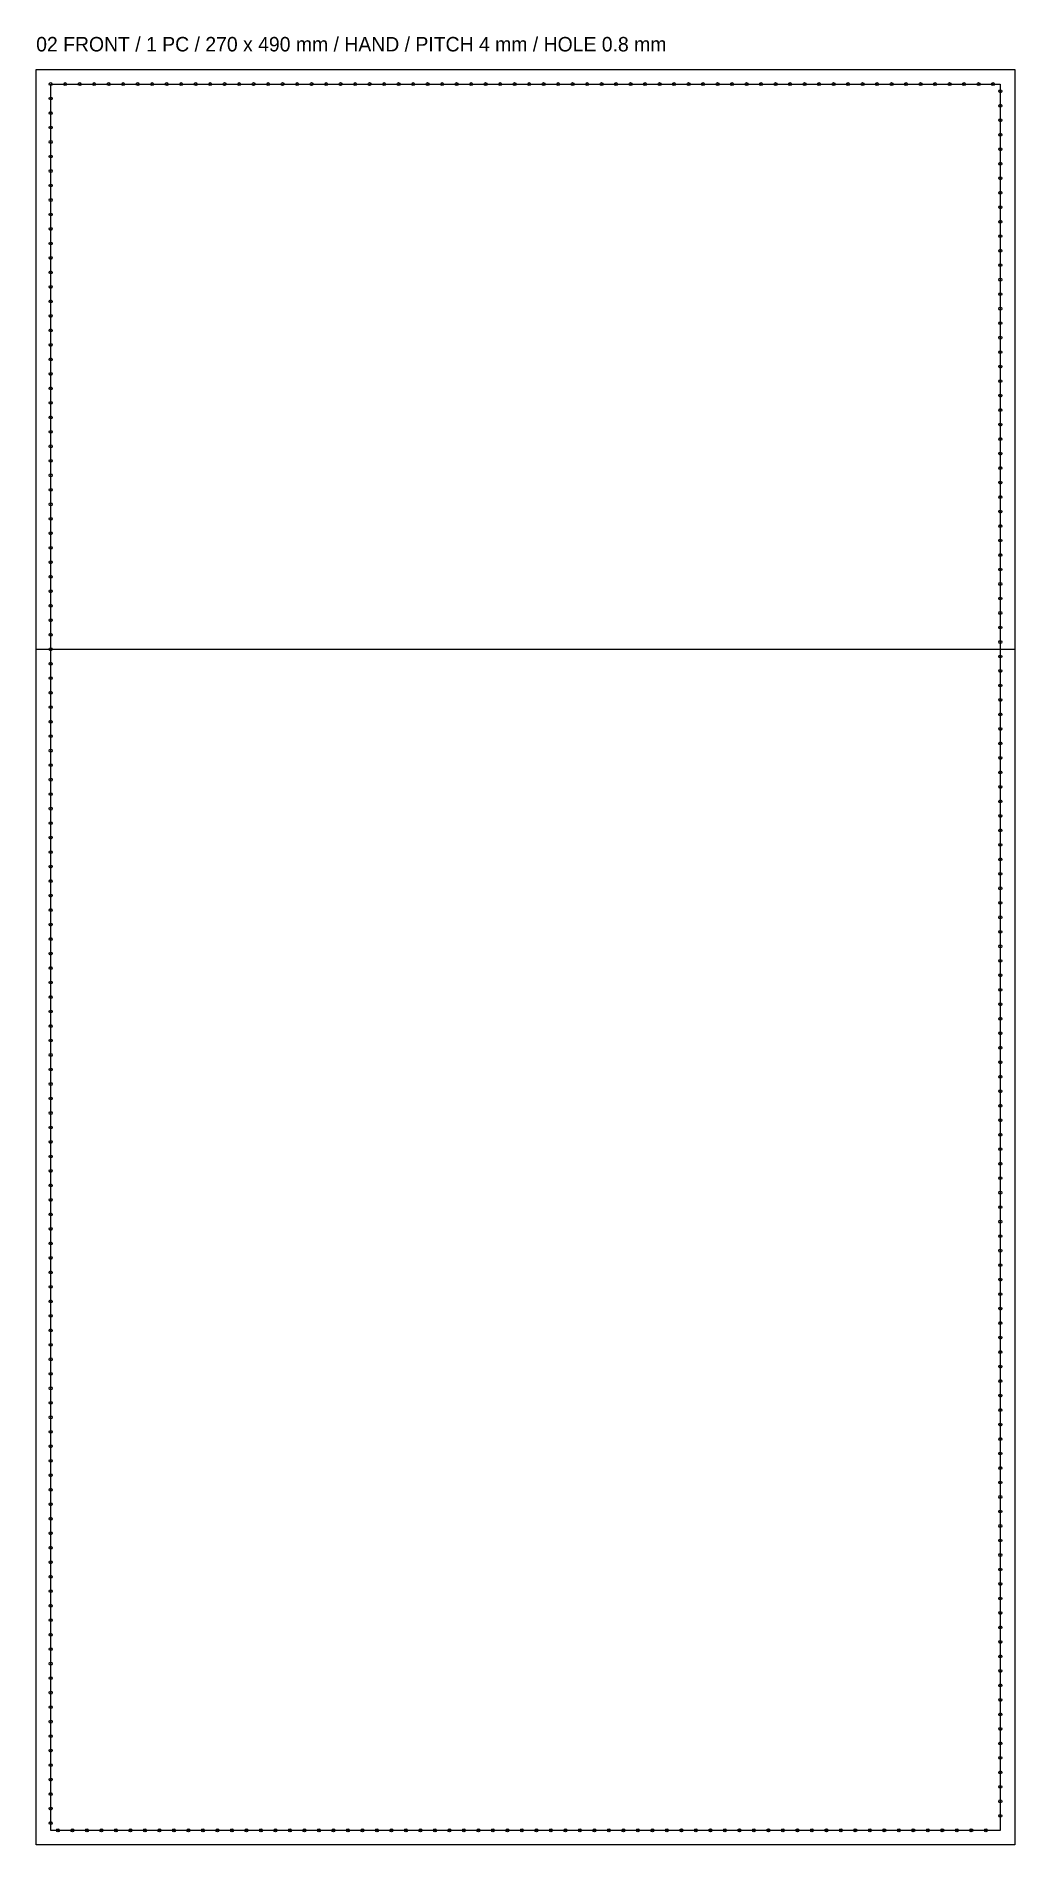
# Model space of a CAD drawing. Header units: millimetres. Extents: x 20 to 870, y -2810 to -15.
# Drawn here: x 20 to 290, y -1041 to -541.8 of the extents above; entities that cross this region are included whole.
import ezdxf

# ---------------------------------------------------------------- set-up
doc = ezdxf.new("R2010")
doc.units = ezdxf.units.MM
doc.linetypes.add('DASHED', pattern=[5, 3, -2])
for name, color, linetype in [('BASE', 30, 'DASHED'), ('CUT', 7, 'CONTINUOUS'), ('HOLES', 6, 'CONTINUOUS'), ('LABELS', 8, 'CONTINUOUS'), ('MARKS', 4, 'CONTINUOUS'), ('STITCH', 6, 'CONTINUOUS')]:
    doc.layers.add(name, color=color, linetype=linetype)

msp = doc.modelspace()

# ---------------------------------------------------------------- texts
at = {"layer": 'LABELS'}
msp.add_text('02 FRONT / 1 PC / 270 x 490 mm / HAND / PITCH 4 mm / HOLE 0.8 mm', height=4, dxfattribs=at).set_placement((20, -546))

# ---------------------------------------------------------------- linework, layer by layer
at = {"layer": 'BASE'}
msp.add_lwpolyline([(286, -1037), (24, -1037), (24, -555), (286, -555)], close=True, dxfattribs=at)
at = {"layer": 'CUT'}
msp.add_lwpolyline([(20, -551), (290, -551), (290, -1041), (20, -1041)], close=True, dxfattribs=at)
at = {"layer": 'HOLES'}
for centre in [(24, -555), (24, -559), (28, -555), (32, -555), (36, -555), (40, -555), (44, -555), (48, -555), (52, -555), (56, -555), (60, -555), (64, -555), (68, -555), (72, -555), (76, -555), (80, -555), (84, -555), (88, -555), (92, -555), (96, -555), (100, -555), (104, -555), (108, -555), (112, -555), (116, -555), (120, -555), (124, -555), (128, -555), (132, -555), (136, -555), (140, -555), (144, -555), (148, -555), (152, -555), (156, -555), (160, -555), (164, -555), (168, -555), (172, -555), (176, -555), (180, -555), (184, -555), (188, -555), (192, -555), (196, -555), (200, -555), (204, -555), (208, -555), (212, -555), (216, -555), (220, -555), (224, -555), (228, -555), (232, -555), (236, -555), (240, -555), (244, -555), (248, -555), (252, -555), (256, -555), (260, -555), (264, -555), (268, -555), (272, -555), (276, -555), (280, -555), (284, -555), (286, -557), (24, -563), (286, -561), (24, -567), (286, -565), (286, -569), (24, -571), (286, -573), (24, -575), (24, -579), (286, -577), (24, -583), (286, -581), (24, -587), (286, -585), (286, -589), (24, -591), (286, -593), (24, -595), (24, -599), (286, -597), (24, -603), (286, -601), (24, -607), (286, -605), (286, -609), (24, -611), (286, -613), (24, -615), (24, -619), (286, -617), (24, -623), (286, -621), (24, -627), (286, -625), (286, -629), (24, -631), (286, -633), (24, -635), (24, -639), (286, -637), (24, -643), (286, -641), (24, -647), (286, -645), (286, -649), (24, -651), (286, -653), (24, -655), (24, -659), (286, -657), (24, -663), (286, -661), (24, -667), (286, -665), (286, -669), (24, -671), (286, -673), (24, -675), (24, -679), (286, -677), (24, -683), (286, -681), (24, -687), (286, -685), (286, -689), (24, -691), (286, -693), (24, -695), (24, -699), (286, -697), (24, -703), (286, -701), (24, -707), (286, -705), (286, -709), (24, -711), (286, -713), (24, -715), (24, -719), (286, -717), (24, -723), (286, -721), (24, -727), (286, -725), (286, -729), (24, -731), (286, -733), (24, -735), (24, -739), (286, -737), (24, -743), (286, -741), (24, -747), (286, -745), (286, -749), (24, -751), (286, -753), (24, -755), (24, -759), (286, -757), (24, -763), (286, -761), (24, -767), (286, -765), (286, -769), (24, -771), (286, -773), (24, -775), (24, -779), (286, -777), (24, -783), (286, -781), (24, -787), (286, -785), (286, -789), (24, -791), (286, -793), (24, -795), (24, -799), (286, -797), (24, -803), (286, -801), (24, -807), (286, -805), (286, -809), (24, -811), (286, -813), (24, -815), (24, -819), (286, -817), (24, -823), (286, -821), (24, -827), (286, -825), (286, -829), (24, -831), (286, -833), (24, -835), (24, -839), (286, -837), (24, -843), (286, -841), (24, -847), (286, -845), (286, -849), (24, -851), (286, -853), (24, -855), (24, -859), (286, -857), (24, -863), (286, -861), (24, -867), (286, -865), (286, -869), (24, -871), (286, -873), (24, -875), (24, -879), (286, -877), (24, -883), (286, -881), (24, -887), (286, -885), (24, -891), (286, -889), (286, -893), (24, -895), (286, -897), (24, -899), (24, -903), (286, -901), (24, -907), (286, -905), (24, -911), (286, -909), (286, -913), (24, -915), (286, -917), (24, -919), (24, -923), (286, -921), (24, -927), (286, -925), (24, -931), (286, -929), (286, -933), (24, -935), (286, -937), (24, -939), (24, -943), (286, -941), (24, -947), (286, -945), (24, -951), (286, -949), (286, -953), (24, -955), (286, -957), (24, -959), (24, -963), (286, -961), (24, -967), (286, -965), (24, -971), (286, -969), (286, -973), (24, -975), (286, -977), (24, -979), (24, -983), (286, -981), (24, -987), (286, -985), (24, -991), (286, -989), (286, -993), (24, -995), (286, -997), (24, -999), (24, -1003), (286, -1001), (24, -1007), (286, -1005), (24, -1011), (286, -1009), (286, -1013), (24, -1015), (286, -1017), (24, -1019), (24, -1023), (286, -1021), (24, -1027), (286, -1025), (24, -1031), (286, -1029), (286, -1033), (24, -1035), (26, -1037), (30, -1037), (34, -1037), (38, -1037), (42, -1037), (46, -1037), (50, -1037), (54, -1037), (58, -1037), (62, -1037), (66, -1037), (70, -1037), (74, -1037), (78, -1037), (82, -1037), (86, -1037), (90, -1037), (94, -1037), (98, -1037), (102, -1037), (106, -1037), (110, -1037), (114, -1037), (118, -1037), (122, -1037), (126, -1037), (130, -1037), (134, -1037), (138, -1037), (142, -1037), (146, -1037), (150, -1037), (154, -1037), (158, -1037), (162, -1037), (166, -1037), (170, -1037), (174, -1037), (178, -1037), (182, -1037), (186, -1037), (190, -1037), (194, -1037), (198, -1037), (202, -1037), (206, -1037), (210, -1037), (214, -1037), (218, -1037), (222, -1037), (226, -1037), (230, -1037), (234, -1037), (238, -1037), (242, -1037), (246, -1037), (250, -1037), (254, -1037), (258, -1037), (262, -1037), (266, -1037), (270, -1037), (274, -1037), (278, -1037), (282, -1037)]:
    msp.add_circle(centre, 0.4, dxfattribs=at)
at = {"layer": 'MARKS'}
msp.add_lwpolyline([(20, -711), (290, -711)], dxfattribs=at)
at = {"layer": 'STITCH'}
msp.add_lwpolyline([(286, -1037), (24, -1037), (24, -555), (286, -555), (286, -1037)], dxfattribs=at)

msp.set_redraw_order([(e.dxf.handle, doc.entitydb.next_handle()) for e in msp.query("TEXT MTEXT ATTDEF DIMENSION ARC_DIMENSION")])  # texts and dimensions are drawn at this point

doc.saveas('drawing.dxf')
